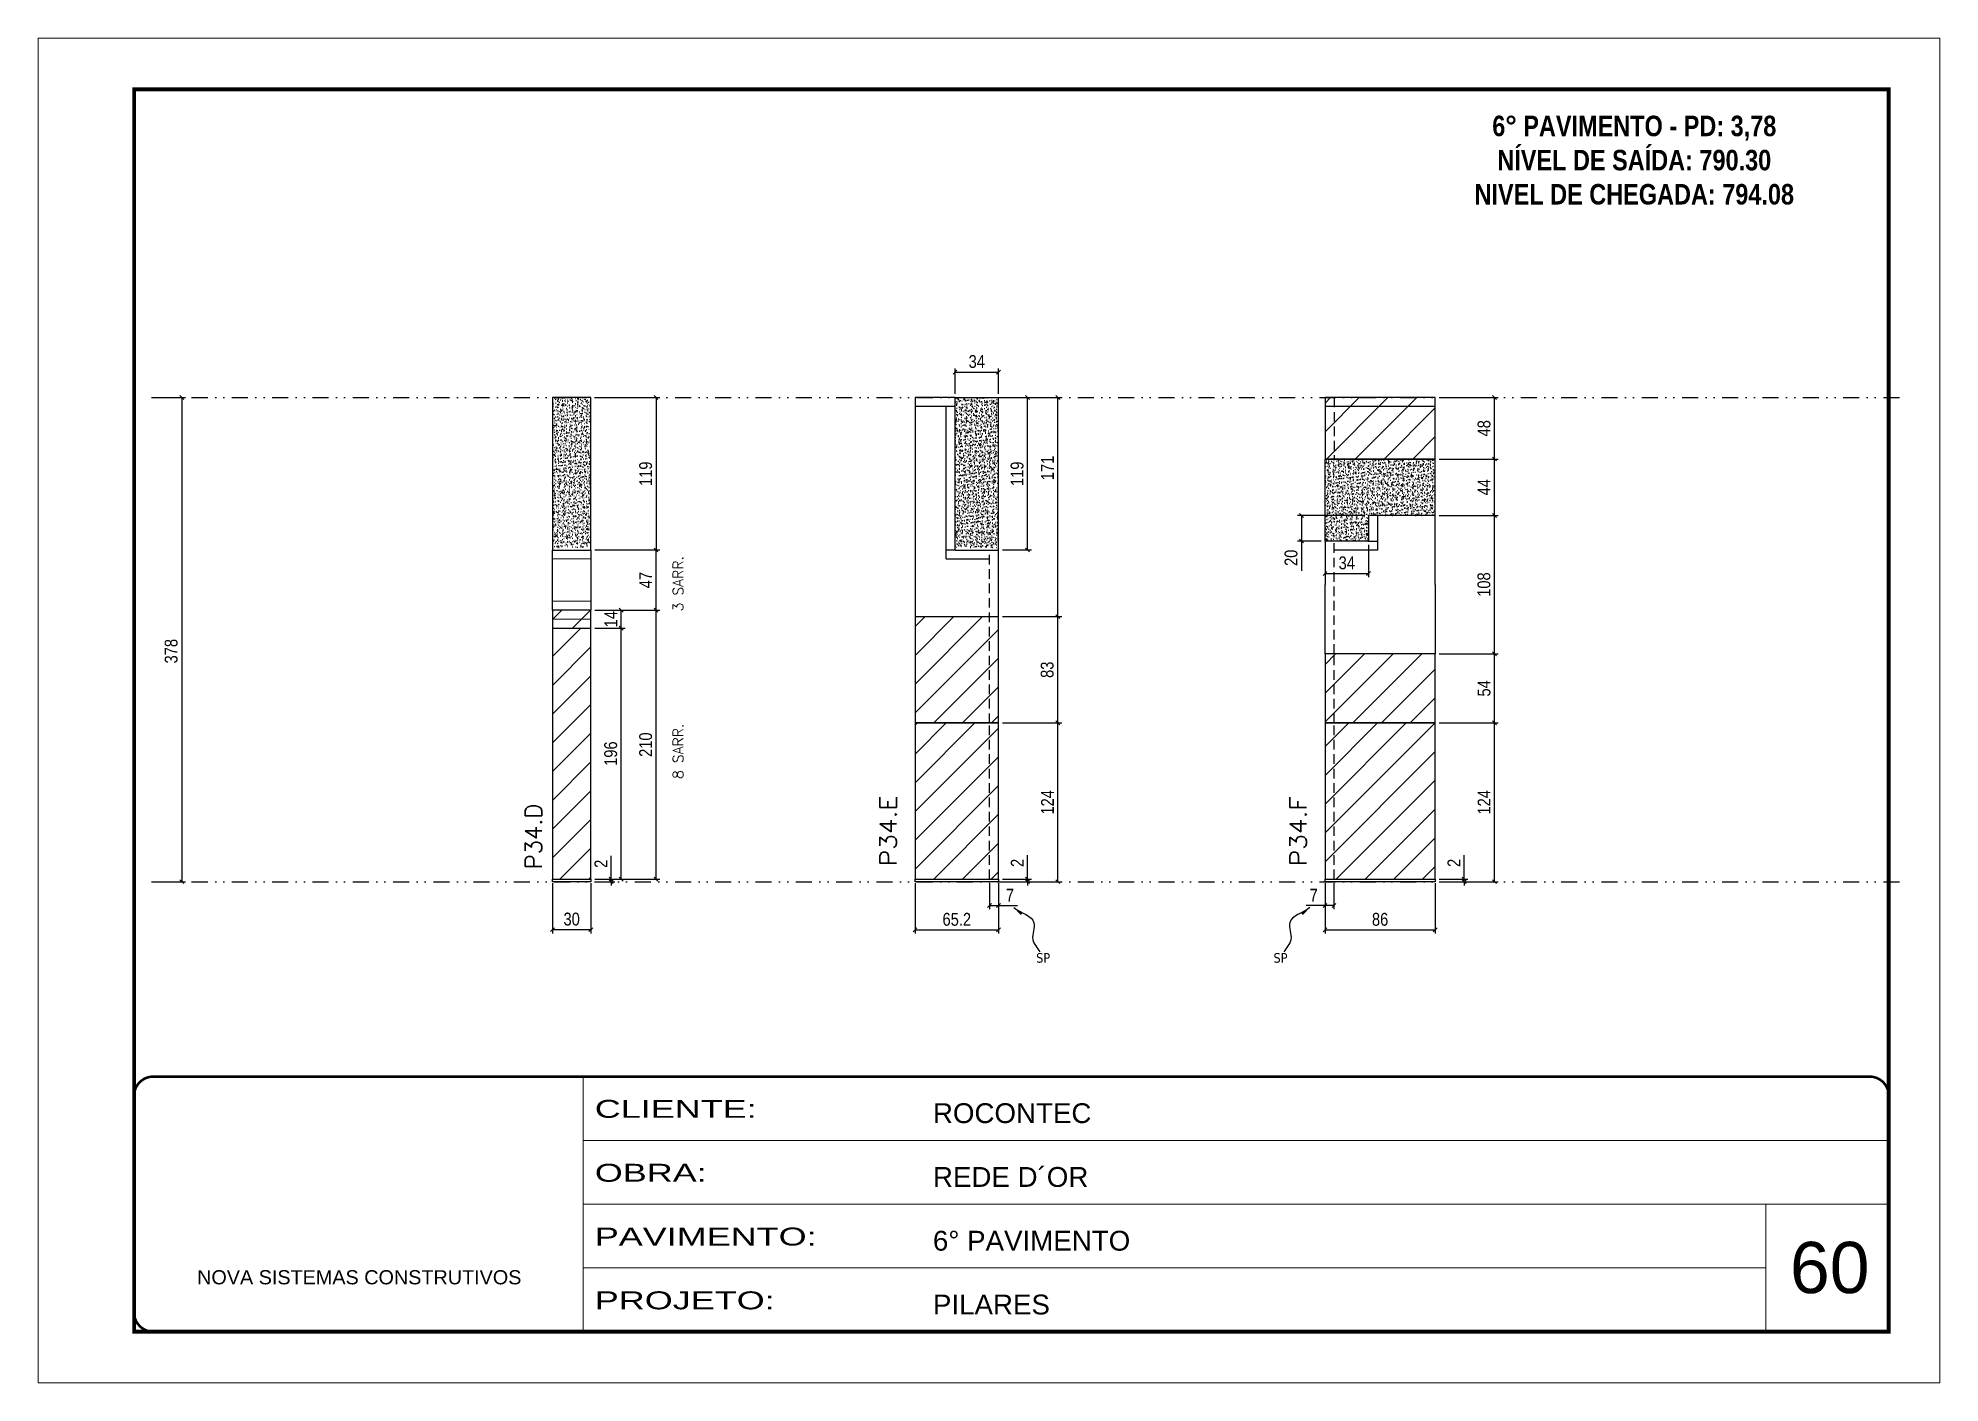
# Model space of a CAD drawing. Extents: x 28748 to 35002, y 14885 to 43501.
# Drawn here: x 33517 to 35002, y 26371 to 27421 of the extents above; entities that cross this region are included whole.
import ezdxf

# ---------------------------------------------------------------- set-up
doc = ezdxf.new("R2010")
doc.units = 0
for name, pattern in [('CONTINUO', [0]), ('DASHED', [0.75, 0.5, -0.25]), ('DIVIDE2', [0.625, 0.25, -0.125, 0, -0.125, 0, -0.125]), ('HIDDEN', [0.375, 0.25, -0.125])]:
    doc.linetypes.add(name, pattern=pattern)
for name, color, linetype, lineweight in [('CARIMBO', 255, 'Continuous', 9), ('Folhas', 255, 'Continuous', 9), ('Hachura', 251, 'Continuous', 9), ('Sarr 2.2x7', 40, 'Continuous', 9), ('SARRAFO DE PRESSAO', 251, 'DASHED', 9), ('Texto Seção', 7, 'Continuous', 15)]:
    doc.layers.add(name, color=color, linetype=linetype, lineweight=lineweight)
for name, color, linetype in [('COTA', 241, 'Continuous'), ('NOMENCLATURA', 7, 'Continuous'), ('Nível', 160, 'Continuous'), ('Painéis', 200, 'Continuous'), ('SARR_2.2x7', 40, 'Continuous'), ('Sarrafo de Pressão', 42, 'HIDDEN'), ('texto', 7, 'Continuous')]:
    doc.layers.add(name, color=color, linetype=linetype)
doc.styles.add('ARIAL', font='arial.ttf')
doc.styles.add('COTA TECNICA', font='techl___.ttf', dxfattribs={"height": 10})
doc.styles.add('COTA TECNICA-50', font='techl___.ttf', dxfattribs={"height": 10})
doc.styles.add('REGUA-120', font='ROMANS.shx', dxfattribs={"height": 15})
doc.styles.add('ROMANC', font='techb___.ttf', dxfattribs={"height": 2.5})
doc.styles.add('ROMANS', font='romans.shx')
doc.styles.get("Standard").update_dxf_attribs({"font": 'arial.ttf'})
doc.styles.add('Tecnologia', font='')
doc.styles.get('Tecnologia').set_extended_font_data('Forgotten Futurist')
doc.dimstyles.new('COTA PAINEL-50', dxfattribs={"dimtxt": 10, "dimasz": 3, "dimexe": 3, "dimexo": 3, "dimgap": 3, "dimtad": 1, "dimdec": 1, "dimzin": 12, "dimdsep": 46, "dimtxsty": 'COTA TECNICA-50', "dimblk1": 'OBLIQUE', "dimblk2": 'OBLIQUE', "dimsah": 1, "dimcen": 0.9, "dimclrd": 4, "dimclre": 4, "dimclrt": 240, "dimadec": 1, "dimazin": 3, "dimtfac": 1, "dimtdec": 1, "dimtmove": 0, "dimatfit": 3, "dimfxl": 1, "dimtolj": 1, "dimtzin": 12, "dimarcsym": 0})
doc.dimstyles.new('PAINEL', dxfattribs={"dimtxt": 10, "dimasz": 3, "dimexe": 3, "dimexo": 3, "dimgap": 3, "dimtad": 1, "dimdec": 1, "dimzin": 12, "dimdsep": 46, "dimtxsty": 'COTA TECNICA', "dimblk1": 'OBLIQUE', "dimblk2": 'OBLIQUE', "dimsah": 1, "dimcen": 0.9, "dimclrd": 4, "dimclre": 4, "dimclrt": 240, "dimadec": 1, "dimazin": 3, "dimtfac": 1, "dimtdec": 1, "dimtmove": 0, "dimatfit": 3, "dimfxl": 1, "dimtolj": 1, "dimtzin": 12, "dimarcsym": 0})
doc.dimstyles.get("Standard").update_dxf_attribs({"dimtxt": 0.18, "dimasz": 0.18, "dimexe": 0.18, "dimexo": 0.0625, "dimgap": 0.09, "dimtad": 0, "dimtih": 1, "dimtoh": 1, "dimdec": 4, "dimzin": 0, "dimdsep": 46, "dimtxsty": 'Standard', "dimcen": 0.09, "dimadec": 0, "dimazin": 0, "dimtfac": 1, "dimtdec": 4, "dimtofl": 0, "dimtmove": 0, "dimatfit": 3, "dimfxl": 1, "dimtolj": 1, "dimtzin": 0, "dimarcsym": 0})
pattern_1 = [(45, (-97089.158, -2076.637), (-11.2253202, 11.2253202), [])]

msp = doc.modelspace()

# ---------------------------------------------------------------- texts
at = {"layer": 'CARIMBO', "style": 'ARIAL'}
msp.add_text('60', height=40, dxfattribs=at).set_placement((34884.7, 26440.84))
at = {"layer": 'NOMENCLATURA', "color": 2, "insert": (34763.17, 27386.75), "char_height": 16, "attachment_point": 2, "style": 'ROMANC'}
msp.add_mtext_dynamic_manual_height_columns('\\P6° PAVIMENTO - PD: 3,78\\PNÍVEL DE SAÍDA: 790.30\\PNIVEL DE CHEGADA: 794.08', width=300.2766, gutter_width=1, heights=[0], dxfattribs=at)
at = {"layer": 'texto', "color": 0, "char_height": 7.5, "attachment_point": 5}
for insert in [(34301.62, 26702.48), (34486.95, 26702.48)]:
    msp.add_mtext('{\\fTahoma|b0|i0|c0|p34;\\C4;SP}', dxfattribs=dict(at, insert=insert))
at = {"layer": 'Texto Seção', "linetype": 'Continuous', "style": 'ROMANS'}
for s, p in [('3 SARR.', (34020.57, 26973.06)), ('8 SARR.', (34020.57, 26842.21))]:
    msp.add_text(s, height=8, rotation=90, dxfattribs=at).set_placement(p)
at = {"layer": 'Texto Seção', "style": 'REGUA-120'}
msp.add_text('P34.D', height=13, rotation=90, dxfattribs=at).set_placement((33910.23, 26771.75))
at = {"layer": 'Texto Seção', "style": 'REGUA-120', "width": 1.1}
for s, p in [('P34.E', (34187.18, 26774.04)), ('P34.F', (34507.27, 26774.04))]:
    msp.add_text(s, height=13, rotation=90, dxfattribs=at).set_placement(p)

# ---------------------------------------------------------------- blocks, each defined once
blk = doc.blocks.new('9999999999')
at = {"color": 30, "linetype": 'CONTINUO'}
for p, q in [((98564.6, 34230.2), (98564.6, 34429.4)), ((98564.6, 34379.6), (99584, 34379.6)), ((98564.6, 34329.8), (99488, 34329.8)), ((99584, 34329.8), (99488, 34329.8)), ((99488, 34329.8), (99488, 34230.2)), ((98564.6, 34280), (99488, 34280))]:
    blk.add_line(p, q, dxfattribs=at)
at = {"color": 30, "linetype": 'CONTINUO', "const_width": 2}
blk.add_lwpolyline([(99584, 34230.2), (99584, 34414.4, 0.414214), (99569, 34429.4), (98229, 34429.4, 0.414214), (98214, 34414.4), (98214, 34245.2, 0.414214), (98229, 34230.2), (99584, 34230.2)], format="xyb", dxfattribs=at)
at = {"layer": 'Folhas'}
blk.add_lwpolyline([(98139, 34190.2), (99624, 34190.2), (99624, 35240.2), (98139, 35240.2)], close=True, dxfattribs=at)
at = {"layer": 'Folhas', "color": 30, "const_width": 3}
blk.add_lwpolyline([(98214, 34230.2), (99584, 34230.2), (99584, 35200.2), (98214, 35200.2)], close=True, dxfattribs=at)
at = {"color": 7, "linetype": 'Continuous', "ltscale": 5, "style": 'ARIAL'}
for s, height, p in [('ROCONTEC', 15.48, (98837.7, 34393.1)), ('REDE D´OR', 15.48, (98837.7, 34343.3)), ('6° PAVIMENTO', 15.483, (98837.7, 34293.5)), ('NOVA SISTEMAS CONSTRUTIVOS', 11.059, (98263.2, 34267.2)), ('PILARES', 15.48, (98837.7, 34243.7))]:
    blk.add_text(s, height=height, dxfattribs=at).set_placement(p)
at = {"layer": 'Folhas', "color": 7, "style": 'Tecnologia', "width": 1.5}
for s, p in [('CLIENTE:', (98573.7, 34397.2)), ('OBRA:', (98573.7, 34347.3)), ('PAVIMENTO:', (98573.7, 34297.5)), ('PROJETO:', (98573.7, 34247.7))]:
    blk.add_text(s, height=14, dxfattribs=at).set_placement(p)
blk = doc.blocks.new('_Oblique')
at = {"color": 0, "linetype": 'ByBlock', "lineweight": -2}
blk.add_line((-0.5, -0.5), (0.5, 0.5), dxfattribs=at)
blk = doc.blocks.new('*D1184')
at = {"layer": 'COTA', "color": 4, "linetype": 'ByBlock', "lineweight": -2, "transparency": 16777216}
for p, q in [((33617.1, 27140), (33632.1, 27140)), ((33629.1, 27140), (33629.1, 26762)), ((33608.3, 26762), (33632.1, 26762))]:
    blk.add_line(p, q, dxfattribs=at)
at = {"layer": 'Defpoints', "color": 0, "linetype": 'ByBlock', "transparency": 16777216}
for p in [(33614.1, 27140), (33605.3, 26762), (33629.1, 26762)]:
    blk.add_point(p, dxfattribs=at)
at = {"layer": 'COTA', "color": 4, "linetype": 'ByBlock', "lineweight": -2, "transparency": 16777216, "xscale": 3, "yscale": 3, "zscale": 3}
for p, rotation in [((33629.1, 27140), 90), ((33629.1, 26762), 270)]:
    blk.add_blockref('_Oblique', p, dxfattribs=dict(at, rotation=rotation))
at = {"layer": 'COTA', "color": 240, "linetype": 'ByBlock', "transparency": 16777216, "insert": (33620.8, 26942), "char_height": 10, "attachment_point": 5, "rotation": 90, "style": 'COTA TECNICA'}
blk.add_mtext('\\A1;378', dxfattribs=at)
blk = doc.blocks.new('*D1185')
at = {"layer": 'COTA', "color": 4, "lineweight": -2, "transparency": 16777216}
for p, q in [((33918.5, 26761), (33918.5, 26721.6)), ((33948.5, 26761), (33948.5, 26721.6)), ((33918.5, 26724.6), (33948.5, 26724.6))]:
    blk.add_line(p, q, dxfattribs=at)
at = {"layer": 'Defpoints', "color": 0, "transparency": 16777216}
for p in [(33918.5, 26764), (33948.5, 26764), (33948.5, 26724.6)]:
    blk.add_point(p, dxfattribs=at)
at = {"layer": 'COTA', "color": 4, "lineweight": -2, "transparency": 16777216, "xscale": 3, "yscale": 3, "zscale": 3, "rotation": 180}
blk.add_blockref('_Oblique', (33918.5, 26724.6), dxfattribs=at)
at = {"layer": 'COTA', "color": 4, "lineweight": -2, "transparency": 16777216, "xscale": 3, "yscale": 3, "zscale": 3}
blk.add_blockref('_Oblique', (33948.5, 26724.6), dxfattribs=at)
at = {"layer": 'COTA', "color": 240, "transparency": 16777216, "insert": (33933.5, 26732.8), "char_height": 10, "attachment_point": 5, "style": 'COTA TECNICA'}
blk.add_mtext('\\A1;30', dxfattribs=at)
blk = doc.blocks.new('*D1186')
at = {"layer": 'COTA', "color": 4, "lineweight": -2, "transparency": 16777216}
for p, q in [((33964.3, 26764), (33964.3, 26782.1)), ((33951.5, 26764), (33967.3, 26764)), ((33951.5, 26762), (33967.3, 26762)), ((33964.3, 26762), (33964.3, 26764)), ((33964.3, 26762), (33964.3, 26759))]:
    blk.add_line(p, q, dxfattribs=at)
at = {"layer": 'Defpoints', "color": 0, "transparency": 16777216}
for p in [(33948.5, 26764), (33948.5, 26762), (33964.3, 26764)]:
    blk.add_point(p, dxfattribs=at)
at = {"layer": 'COTA', "color": 4, "lineweight": -2, "transparency": 16777216, "xscale": 3, "yscale": 3, "zscale": 3}
for p, rotation in [((33964.3, 26764), 270), ((33964.3, 26762), 90)]:
    blk.add_blockref('_Oblique', p, dxfattribs=dict(at, rotation=rotation))
at = {"layer": 'COTA', "color": 240, "transparency": 16777216, "insert": (33956.3, 26776), "char_height": 10, "attachment_point": 5, "rotation": 90, "style": 'COTA TECNICA-50'}
blk.add_mtext('\\A1;2', dxfattribs=at)
blk = doc.blocks.new('*D1979')
at = {"layer": 'COTA', "color": 4, "linetype": 'ByBlock', "lineweight": -2, "transparency": 16777216}
for p, q in [((33951.5, 27140), (34002.4, 27140)), ((33999.4, 27140), (33999.4, 27021)), ((33951.5, 27021), (34002.4, 27021))]:
    blk.add_line(p, q, dxfattribs=at)
at = {"layer": 'Defpoints', "color": 0, "linetype": 'ByBlock', "transparency": 16777216}
for p in [(33948.5, 27140), (33948.5, 27021), (33999.4, 27021)]:
    blk.add_point(p, dxfattribs=at)
at = {"layer": 'COTA', "color": 4, "linetype": 'ByBlock', "lineweight": -2, "transparency": 16777216, "xscale": 3, "yscale": 3, "zscale": 3}
for p, rotation in [((33999.4, 27140), 90), ((33999.4, 27021), 270)]:
    blk.add_blockref('_Oblique', p, dxfattribs=dict(at, rotation=rotation))
at = {"layer": 'COTA', "color": 240, "linetype": 'ByBlock', "transparency": 16777216, "insert": (33991.3, 27080.5), "char_height": 10, "attachment_point": 5, "rotation": 90, "style": 'COTA TECNICA'}
blk.add_mtext('\\A1;119', dxfattribs=at)
blk = doc.blocks.new('*D1980')
at = {"layer": 'COTA', "color": 4, "linetype": 'ByBlock', "lineweight": -2, "transparency": 16777216}
for p, q in [((33951.5, 26974), (34002.4, 26974)), ((33999.4, 26764), (33999.4, 26974)), ((33951.5, 26764), (34002.4, 26764))]:
    blk.add_line(p, q, dxfattribs=at)
at = {"layer": 'Defpoints', "color": 0, "linetype": 'ByBlock', "transparency": 16777216}
for p in [(33948.5, 26974), (33999.4, 26974), (33948.5, 26764)]:
    blk.add_point(p, dxfattribs=at)
at = {"layer": 'COTA', "color": 4, "linetype": 'ByBlock', "lineweight": -2, "transparency": 16777216, "xscale": 3, "yscale": 3, "zscale": 3}
for p, rotation in [((33999.4, 26974), 90), ((33999.4, 26764), 270)]:
    blk.add_blockref('_Oblique', p, dxfattribs=dict(at, rotation=rotation))
at = {"layer": 'COTA', "color": 240, "linetype": 'ByBlock', "transparency": 16777216, "insert": (33991.3, 26869), "char_height": 10, "attachment_point": 5, "rotation": 90, "style": 'COTA TECNICA'}
blk.add_mtext('\\A1;210', dxfattribs=at)
blk = doc.blocks.new('*D1187')
at = {"layer": 'COTA', "color": 4, "linetype": 'ByBlock', "lineweight": -2, "transparency": 16777216}
for p, q in [((33951.5, 26960), (33975.2, 26960)), ((33972.2, 26764), (33972.2, 26960)), ((33951.5, 26764), (33975.2, 26764))]:
    blk.add_line(p, q, dxfattribs=at)
at = {"layer": 'Defpoints', "color": 0, "linetype": 'ByBlock', "transparency": 16777216}
for p in [(33948.5, 26960), (33972.2, 26960), (33948.5, 26764)]:
    blk.add_point(p, dxfattribs=at)
at = {"layer": 'COTA', "color": 4, "linetype": 'ByBlock', "lineweight": -2, "transparency": 16777216, "xscale": 3, "yscale": 3, "zscale": 3}
for p, rotation in [((33972.2, 26960), 90), ((33972.2, 26764), 270)]:
    blk.add_blockref('_Oblique', p, dxfattribs=dict(at, rotation=rotation))
at = {"layer": 'COTA', "color": 240, "linetype": 'ByBlock', "transparency": 16777216, "insert": (33964, 26862), "char_height": 10, "attachment_point": 5, "rotation": 90, "style": 'COTA TECNICA'}
blk.add_mtext('\\A1;196', dxfattribs=at)
blk = doc.blocks.new('*D1188')
at = {"layer": 'COTA', "color": 4, "linetype": 'ByBlock', "lineweight": -2, "transparency": 16777216}
for p, q in [((33951.5, 26974), (33975.2, 26974)), ((33972.2, 26960), (33972.2, 26974)), ((33951.5, 26960), (33975.2, 26960))]:
    blk.add_line(p, q, dxfattribs=at)
at = {"layer": 'Defpoints', "color": 0, "linetype": 'ByBlock', "transparency": 16777216}
for p in [(33948.5, 26974), (33972.2, 26974), (33948.5, 26960)]:
    blk.add_point(p, dxfattribs=at)
at = {"layer": 'COTA', "color": 4, "linetype": 'ByBlock', "lineweight": -2, "transparency": 16777216, "xscale": 3, "yscale": 3, "zscale": 3}
for p, rotation in [((33972.2, 26974), 90), ((33972.2, 26960), 270)]:
    blk.add_blockref('_Oblique', p, dxfattribs=dict(at, rotation=rotation))
at = {"layer": 'COTA', "color": 240, "linetype": 'ByBlock', "transparency": 16777216, "insert": (33964.1, 26967), "char_height": 10, "attachment_point": 5, "rotation": 90, "style": 'COTA TECNICA'}
blk.add_mtext('\\A1;14', dxfattribs=at)
blk = doc.blocks.new('*D1189')
at = {"layer": 'COTA', "color": 4, "lineweight": -2, "transparency": 16777216}
for p, q in [((34201.6, 26761), (34201.6, 26721.5)), ((34266.8, 26761), (34266.8, 26721.5)), ((34201.6, 26724.5), (34266.8, 26724.5))]:
    blk.add_line(p, q, dxfattribs=at)
at = {"layer": 'Defpoints', "color": 0, "transparency": 16777216}
for p in [(34201.6, 26764), (34266.8, 26764), (34266.8, 26724.5)]:
    blk.add_point(p, dxfattribs=at)
at = {"layer": 'COTA', "color": 4, "lineweight": -2, "transparency": 16777216, "xscale": 3, "yscale": 3, "zscale": 3, "rotation": 180}
blk.add_blockref('_Oblique', (34201.6, 26724.5), dxfattribs=at)
at = {"layer": 'COTA', "color": 4, "lineweight": -2, "transparency": 16777216, "xscale": 3, "yscale": 3, "zscale": 3}
blk.add_blockref('_Oblique', (34266.8, 26724.5), dxfattribs=at)
at = {"layer": 'COTA', "color": 240, "transparency": 16777216, "insert": (34234.2, 26732.6), "char_height": 10, "attachment_point": 5, "style": 'COTA TECNICA'}
blk.add_mtext('\\A1;65.2', dxfattribs=at)
blk = doc.blocks.new('*D1190')
at = {"layer": 'COTA', "color": 4, "lineweight": -2, "transparency": 16777216}
for p, q in [((34269.8, 27140), (34316.1, 27140)), ((34313.1, 26969), (34313.1, 27140)), ((34269.8, 26969), (34316.1, 26969))]:
    blk.add_line(p, q, dxfattribs=at)
at = {"layer": 'Defpoints', "color": 0, "transparency": 16777216}
for p in [(34266.8, 27140), (34313.1, 27140), (34266.8, 26969)]:
    blk.add_point(p, dxfattribs=at)
at = {"layer": 'COTA', "color": 4, "lineweight": -2, "transparency": 16777216, "xscale": 3, "yscale": 3, "zscale": 3}
for p, rotation in [((34313.1, 27140), 90), ((34313.1, 26969), 270)]:
    blk.add_blockref('_Oblique', p, dxfattribs=dict(at, rotation=rotation))
at = {"layer": 'COTA', "color": 240, "transparency": 16777216, "insert": (34305, 27085), "char_height": 10, "attachment_point": 5, "rotation": 90, "style": 'COTA TECNICA'}
blk.add_mtext('\\A1;171', dxfattribs=at)
blk = doc.blocks.new('*D1191')
at = {"layer": 'COTA', "color": 4, "lineweight": -2, "transparency": 16777216}
for p, q in [((34259.8, 26761), (34259.8, 26740.5)), ((34266.8, 26759), (34266.8, 26740.5)), ((34259.8, 26743.5), (34266.8, 26743.5)), ((34266.8, 26743.5), (34281.6, 26743.5))]:
    blk.add_line(p, q, dxfattribs=at)
at = {"layer": 'Defpoints', "color": 0, "transparency": 16777216}
for p in [(34259.8, 26764), (34266.8, 26762), (34266.8, 26743.5)]:
    blk.add_point(p, dxfattribs=at)
at = {"layer": 'COTA', "color": 4, "lineweight": -2, "transparency": 16777216, "xscale": 3, "yscale": 3, "zscale": 3, "rotation": 180}
blk.add_blockref('_Oblique', (34259.8, 26743.5), dxfattribs=at)
at = {"layer": 'COTA', "color": 4, "lineweight": -2, "transparency": 16777216, "xscale": 3, "yscale": 3, "zscale": 3}
blk.add_blockref('_Oblique', (34266.8, 26743.5), dxfattribs=at)
at = {"layer": 'COTA', "color": 240, "transparency": 16777216, "insert": (34275.7, 26751.5), "char_height": 10, "attachment_point": 5, "style": 'COTA TECNICA-50'}
blk.add_mtext('\\A1;7', dxfattribs=at)
blk = doc.blocks.new('*D1192')
at = {"layer": 'COTA', "color": 4, "lineweight": -2, "transparency": 16777216}
for p, q in [((34269.8, 26886), (34316.1, 26886)), ((34313.1, 26762), (34313.1, 26886)), ((34269.8, 26762), (34316.1, 26762))]:
    blk.add_line(p, q, dxfattribs=at)
at = {"layer": 'Defpoints', "color": 0, "transparency": 16777216}
for p in [(34266.8, 26886), (34313.1, 26886), (34266.8, 26762)]:
    blk.add_point(p, dxfattribs=at)
at = {"layer": 'COTA', "color": 4, "lineweight": -2, "transparency": 16777216, "xscale": 3, "yscale": 3, "zscale": 3}
for p, rotation in [((34313.1, 26886), 90), ((34313.1, 26762), 270)]:
    blk.add_blockref('_Oblique', p, dxfattribs=dict(at, rotation=rotation))
at = {"layer": 'COTA', "color": 240, "transparency": 16777216, "insert": (34305, 26824), "char_height": 10, "attachment_point": 5, "rotation": 90, "style": 'COTA TECNICA-50'}
blk.add_mtext('\\A1;124', dxfattribs=at)
blk = doc.blocks.new('*D1193')
at = {"layer": 'COTA', "color": 4, "lineweight": -2, "transparency": 16777216}
for p, q in [((34289.4, 26764), (34289.4, 26782.8)), ((34269.8, 26764), (34292.4, 26764)), ((34269.8, 26762), (34292.4, 26762)), ((34289.4, 26762), (34289.4, 26764)), ((34289.4, 26762), (34289.4, 26759))]:
    blk.add_line(p, q, dxfattribs=at)
at = {"layer": 'Defpoints', "color": 0, "transparency": 16777216}
for p in [(34266.8, 26764), (34266.8, 26762), (34289.4, 26762)]:
    blk.add_point(p, dxfattribs=at)
at = {"layer": 'COTA', "color": 4, "lineweight": -2, "transparency": 16777216, "xscale": 3, "yscale": 3, "zscale": 3}
for p, rotation in [((34289.4, 26764), 270), ((34289.4, 26762), 90)]:
    blk.add_blockref('_Oblique', p, dxfattribs=dict(at, rotation=rotation))
at = {"layer": 'COTA', "color": 240, "transparency": 16777216, "insert": (34281.4, 26776.7), "char_height": 10, "attachment_point": 5, "rotation": 90, "style": 'COTA TECNICA-50'}
blk.add_mtext('\\A1;2', dxfattribs=at)
blk = doc.blocks.new('*D1194')
at = {"layer": 'COTA', "color": 4, "linetype": 'ByBlock', "lineweight": -2, "transparency": 16777216}
for p, q in [((34269.8, 26969), (34316.1, 26969)), ((34313.1, 26886), (34313.1, 26969)), ((34269.8, 26886), (34316.1, 26886))]:
    blk.add_line(p, q, dxfattribs=at)
at = {"layer": 'Defpoints', "color": 0, "linetype": 'ByBlock', "transparency": 16777216}
for p in [(34266.8, 26969), (34313.1, 26969), (34266.8, 26886)]:
    blk.add_point(p, dxfattribs=at)
at = {"layer": 'COTA', "color": 4, "linetype": 'ByBlock', "lineweight": -2, "transparency": 16777216, "xscale": 3, "yscale": 3, "zscale": 3}
for p, rotation in [((34313.1, 26969), 90), ((34313.1, 26886), 270)]:
    blk.add_blockref('_Oblique', p, dxfattribs=dict(at, rotation=rotation))
at = {"layer": 'COTA', "color": 240, "linetype": 'ByBlock', "transparency": 16777216, "insert": (34304.8, 26927.5), "char_height": 10, "attachment_point": 5, "rotation": 90, "style": 'COTA TECNICA'}
blk.add_mtext('\\A1;83', dxfattribs=at)
blk = doc.blocks.new('*D1195')
at = {"layer": 'COTA', "color": 4, "lineweight": -2, "transparency": 16777216}
for p, q in [((34521.7, 26761), (34521.7, 26721.5)), ((34607.7, 26761), (34607.7, 26721.5)), ((34521.7, 26724.5), (34607.7, 26724.5))]:
    blk.add_line(p, q, dxfattribs=at)
at = {"layer": 'Defpoints', "color": 0, "transparency": 16777216}
for p in [(34521.7, 26764), (34607.7, 26764), (34607.7, 26724.5)]:
    blk.add_point(p, dxfattribs=at)
at = {"layer": 'COTA', "color": 4, "lineweight": -2, "transparency": 16777216, "xscale": 3, "yscale": 3, "zscale": 3, "rotation": 180}
blk.add_blockref('_Oblique', (34521.7, 26724.5), dxfattribs=at)
at = {"layer": 'COTA', "color": 4, "lineweight": -2, "transparency": 16777216, "xscale": 3, "yscale": 3, "zscale": 3}
blk.add_blockref('_Oblique', (34607.7, 26724.5), dxfattribs=at)
at = {"layer": 'COTA', "color": 240, "transparency": 16777216, "insert": (34564.7, 26732.6), "char_height": 10, "attachment_point": 5, "style": 'COTA TECNICA'}
blk.add_mtext('\\A1;86', dxfattribs=at)
blk = doc.blocks.new('*D1196')
at = {"layer": 'COTA', "color": 4, "lineweight": -2, "transparency": 16777216}
for p, q in [((34528.7, 26761), (34528.7, 26740.5)), ((34521.7, 26759), (34521.7, 26740.5)), ((34521.7, 26743.5), (34507, 26743.5)), ((34528.7, 26743.5), (34521.7, 26743.5))]:
    blk.add_line(p, q, dxfattribs=at)
at = {"layer": 'Defpoints', "color": 0, "transparency": 16777216}
for p in [(34521.7, 26762), (34528.7, 26764), (34521.7, 26743.5)]:
    blk.add_point(p, dxfattribs=at)
at = {"layer": 'COTA', "color": 4, "lineweight": -2, "transparency": 16777216, "xscale": 3, "yscale": 3, "zscale": 3, "rotation": 180}
blk.add_blockref('_Oblique', (34521.7, 26743.5), dxfattribs=at)
at = {"layer": 'COTA', "color": 4, "lineweight": -2, "transparency": 16777216, "xscale": 3, "yscale": 3, "zscale": 3}
blk.add_blockref('_Oblique', (34528.7, 26743.5), dxfattribs=at)
at = {"layer": 'COTA', "color": 240, "transparency": 16777216, "insert": (34512.9, 26751.5), "char_height": 10, "attachment_point": 5, "style": 'COTA TECNICA-50'}
blk.add_mtext('\\A1;7', dxfattribs=at)
blk = doc.blocks.new('*D1197')
at = {"layer": 'COTA', "color": 4, "lineweight": -2, "transparency": 16777216}
for p, q in [((34610.7, 26886), (34657, 26886)), ((34654, 26762), (34654, 26886)), ((34610.7, 26762), (34657, 26762))]:
    blk.add_line(p, q, dxfattribs=at)
at = {"layer": 'Defpoints', "color": 0, "transparency": 16777216}
for p in [(34607.7, 26886), (34654, 26886), (34607.7, 26762)]:
    blk.add_point(p, dxfattribs=at)
at = {"layer": 'COTA', "color": 4, "lineweight": -2, "transparency": 16777216, "xscale": 3, "yscale": 3, "zscale": 3}
for p, rotation in [((34654, 26886), 90), ((34654, 26762), 270)]:
    blk.add_blockref('_Oblique', p, dxfattribs=dict(at, rotation=rotation))
at = {"layer": 'COTA', "color": 240, "transparency": 16777216, "insert": (34645.9, 26824), "char_height": 10, "attachment_point": 5, "rotation": 90, "style": 'COTA TECNICA-50'}
blk.add_mtext('\\A1;124', dxfattribs=at)
blk = doc.blocks.new('*D1198')
at = {"layer": 'COTA', "color": 4, "lineweight": -2, "transparency": 16777216}
for p, q in [((34630.3, 26764), (34630.3, 26782.8)), ((34610.7, 26764), (34633.3, 26764)), ((34610.7, 26762), (34633.3, 26762)), ((34630.3, 26762), (34630.3, 26764)), ((34630.3, 26762), (34630.3, 26759))]:
    blk.add_line(p, q, dxfattribs=at)
at = {"layer": 'Defpoints', "color": 0, "transparency": 16777216}
for p in [(34607.7, 26764), (34607.7, 26762), (34630.3, 26762)]:
    blk.add_point(p, dxfattribs=at)
at = {"layer": 'COTA', "color": 4, "lineweight": -2, "transparency": 16777216, "xscale": 3, "yscale": 3, "zscale": 3}
for p, rotation in [((34630.3, 26764), 270), ((34630.3, 26762), 90)]:
    blk.add_blockref('_Oblique', p, dxfattribs=dict(at, rotation=rotation))
at = {"layer": 'COTA', "color": 240, "transparency": 16777216, "insert": (34622.3, 26776.7), "char_height": 10, "attachment_point": 5, "rotation": 90, "style": 'COTA TECNICA-50'}
blk.add_mtext('\\A1;2', dxfattribs=at)
blk = doc.blocks.new('*D1199')
at = {"layer": 'COTA', "color": 4, "linetype": 'ByBlock', "lineweight": -2, "transparency": 16777216}
for p, q in [((34269.8, 27140), (34292.4, 27140)), ((34289.4, 27021), (34289.4, 27140)), ((34269.8, 27021), (34292.4, 27021))]:
    blk.add_line(p, q, dxfattribs=at)
at = {"layer": 'Defpoints', "color": 0, "linetype": 'ByBlock', "transparency": 16777216}
for p in [(34266.8, 27140), (34289.4, 27140), (34266.8, 27021)]:
    blk.add_point(p, dxfattribs=at)
at = {"layer": 'COTA', "color": 4, "linetype": 'ByBlock', "lineweight": -2, "transparency": 16777216, "xscale": 3, "yscale": 3, "zscale": 3}
for p, rotation in [((34289.4, 27140), 90), ((34289.4, 27021), 270)]:
    blk.add_blockref('_Oblique', p, dxfattribs=dict(at, rotation=rotation))
at = {"layer": 'COTA', "color": 240, "linetype": 'ByBlock', "transparency": 16777216, "insert": (34281.3, 27080.5), "char_height": 10, "attachment_point": 5, "rotation": 90, "style": 'COTA TECNICA'}
blk.add_mtext('\\A1;119', dxfattribs=at)
blk = doc.blocks.new('*D1200')
at = {"layer": 'COTA', "color": 4, "linetype": 'ByBlock', "lineweight": -2, "transparency": 16777216}
for p, q in [((34610.7, 26940), (34657, 26940)), ((34654, 26886), (34654, 26940)), ((34610.7, 26886), (34657, 26886))]:
    blk.add_line(p, q, dxfattribs=at)
at = {"layer": 'Defpoints', "color": 0, "linetype": 'ByBlock', "transparency": 16777216}
for p in [(34607.7, 26940), (34654, 26940), (34607.7, 26886)]:
    blk.add_point(p, dxfattribs=at)
at = {"layer": 'COTA', "color": 4, "linetype": 'ByBlock', "lineweight": -2, "transparency": 16777216, "xscale": 3, "yscale": 3, "zscale": 3}
for p, rotation in [((34654, 26940), 90), ((34654, 26886), 270)]:
    blk.add_blockref('_Oblique', p, dxfattribs=dict(at, rotation=rotation))
at = {"layer": 'COTA', "color": 240, "linetype": 'ByBlock', "transparency": 16777216, "insert": (34645.9, 26913), "char_height": 10, "attachment_point": 5, "rotation": 90, "style": 'COTA TECNICA'}
blk.add_mtext('\\A1;54', dxfattribs=at)
blk = doc.blocks.new('*D1201')
at = {"layer": 'COTA', "color": 4, "linetype": 'ByBlock', "lineweight": -2, "transparency": 16777216}
for p, q in [((34610.7, 27048), (34657, 27048)), ((34654, 26940), (34654, 27048)), ((34610.7, 26940), (34657, 26940))]:
    blk.add_line(p, q, dxfattribs=at)
at = {"layer": 'Defpoints', "color": 0, "linetype": 'ByBlock', "transparency": 16777216}
for p in [(34607.7, 27048), (34654, 27048), (34607.7, 26940)]:
    blk.add_point(p, dxfattribs=at)
at = {"layer": 'COTA', "color": 4, "linetype": 'ByBlock', "lineweight": -2, "transparency": 16777216, "xscale": 3, "yscale": 3, "zscale": 3}
for p, rotation in [((34654, 27048), 90), ((34654, 26940), 270)]:
    blk.add_blockref('_Oblique', p, dxfattribs=dict(at, rotation=rotation))
at = {"layer": 'COTA', "color": 240, "linetype": 'ByBlock', "transparency": 16777216, "insert": (34645.8, 26994), "char_height": 10, "attachment_point": 5, "rotation": 90, "style": 'COTA TECNICA'}
blk.add_mtext('\\A1;108', dxfattribs=at)
blk = doc.blocks.new('*D1981')
at = {"layer": 'COTA', "color": 4, "lineweight": -2, "transparency": 16777216}
for p, q in [((34552.7, 27048), (34500.3, 27048)), ((34503.3, 27048), (34503.3, 27028)), ((34518.7, 27028), (34500.3, 27028)), ((34503.3, 27028), (34503.3, 27004.8))]:
    blk.add_line(p, q, dxfattribs=at)
at = {"layer": 'Defpoints', "color": 0, "transparency": 16777216}
for p in [(34555.7, 27048), (34503.3, 27028), (34521.7, 27028)]:
    blk.add_point(p, dxfattribs=at)
at = {"layer": 'COTA', "color": 4, "lineweight": -2, "transparency": 16777216, "xscale": 3, "yscale": 3, "zscale": 3}
for p, rotation in [((34503.3, 27048), 90), ((34503.3, 27028), 270)]:
    blk.add_blockref('_Oblique', p, dxfattribs=dict(at, rotation=rotation))
at = {"layer": 'COTA', "color": 240, "transparency": 16777216, "insert": (34495.2, 27014.9), "char_height": 10, "attachment_point": 5, "rotation": 90, "style": 'COTA TECNICA'}
blk.add_mtext('\\A1;20', dxfattribs=at)
blk = doc.blocks.new('*D2067')
at = {"layer": 'COTA', "color": 4, "lineweight": -2, "transparency": 16777216}
for p, q in [((34610.7, 27092), (34657, 27092)), ((34654, 27048), (34654, 27092)), ((34610.7, 27048), (34657, 27048))]:
    blk.add_line(p, q, dxfattribs=at)
at = {"layer": 'Defpoints', "color": 0, "transparency": 16777216}
for p in [(34607.7, 27092), (34654, 27092), (34607.7, 27048)]:
    blk.add_point(p, dxfattribs=at)
at = {"layer": 'COTA', "color": 4, "lineweight": -2, "transparency": 16777216, "xscale": 3, "yscale": 3, "zscale": 3}
for p, rotation in [((34654, 27092), 90), ((34654, 27048), 270)]:
    blk.add_blockref('_Oblique', p, dxfattribs=dict(at, rotation=rotation))
at = {"layer": 'COTA', "color": 240, "transparency": 16777216, "insert": (34645.9, 27070), "char_height": 10, "attachment_point": 5, "rotation": 90, "style": 'COTA TECNICA-50'}
blk.add_mtext('\\A1;44', dxfattribs=at)
blk = doc.blocks.new('*D2130')
at = {"layer": 'COTA', "color": 4, "lineweight": -2, "transparency": 16777216}
for p, q in [((34232.8, 27143), (34232.8, 27162.8)), ((34266.8, 27143), (34266.8, 27162.8)), ((34232.8, 27159.8), (34266.8, 27159.8))]:
    blk.add_line(p, q, dxfattribs=at)
at = {"layer": 'Defpoints', "color": 0, "transparency": 16777216}
for p in [(34266.8, 27159.8), (34232.8, 27140), (34266.8, 27140)]:
    blk.add_point(p, dxfattribs=at)
at = {"layer": 'COTA', "color": 4, "lineweight": -2, "transparency": 16777216, "xscale": 3, "yscale": 3, "zscale": 3, "rotation": 180}
blk.add_blockref('_Oblique', (34232.8, 27159.8), dxfattribs=at)
at = {"layer": 'COTA', "color": 4, "lineweight": -2, "transparency": 16777216, "xscale": 3, "yscale": 3, "zscale": 3}
blk.add_blockref('_Oblique', (34266.8, 27159.8), dxfattribs=at)
at = {"layer": 'COTA', "color": 240, "transparency": 16777216, "insert": (34249.8, 27168.1), "char_height": 10, "attachment_point": 5, "style": 'COTA TECNICA-50'}
blk.add_mtext('\\A1;34', dxfattribs=at)
blk = doc.blocks.new('*D1432')
at = {"layer": 'COTA', "color": 4, "lineweight": -2, "transparency": 16777216}
for p, q in [((34610.7, 27140), (34657, 27140)), ((34654, 27092), (34654, 27140)), ((34610.7, 27092), (34657, 27092))]:
    blk.add_line(p, q, dxfattribs=at)
at = {"layer": 'Defpoints', "color": 0, "transparency": 16777216}
for p in [(34607.7, 27140), (34654, 27140), (34607.7, 27092)]:
    blk.add_point(p, dxfattribs=at)
at = {"layer": 'COTA', "color": 4, "lineweight": -2, "transparency": 16777216, "xscale": 3, "yscale": 3, "zscale": 3}
for p, rotation in [((34654, 27140), 90), ((34654, 27092), 270)]:
    blk.add_blockref('_Oblique', p, dxfattribs=dict(at, rotation=rotation))
at = {"layer": 'COTA', "color": 240, "transparency": 16777216, "insert": (34645.9, 27116), "char_height": 10, "attachment_point": 5, "rotation": 90, "style": 'COTA TECNICA-50'}
blk.add_mtext('\\A1;48', dxfattribs=at)
blk = doc.blocks.new('*D2482')
at = {"layer": 'COTA', "color": 4, "lineweight": -2, "transparency": 16777216}
for p, q in [((33951.5, 27021), (34002.4, 27021)), ((33999.4, 26974), (33999.4, 27021)), ((33951.5, 26974), (34002.4, 26974))]:
    blk.add_line(p, q, dxfattribs=at)
at = {"layer": 'Defpoints', "color": 0, "transparency": 16777216}
for p in [(33948.5, 27021), (33999.4, 27021), (33948.5, 26974)]:
    blk.add_point(p, dxfattribs=at)
at = {"layer": 'COTA', "color": 4, "lineweight": -2, "transparency": 16777216, "xscale": 3, "yscale": 3, "zscale": 3}
for p, rotation in [((33999.4, 27021), 90), ((33999.4, 26974), 270)]:
    blk.add_blockref('_Oblique', p, dxfattribs=dict(at, rotation=rotation))
at = {"layer": 'COTA', "color": 240, "transparency": 16777216, "insert": (33991.3, 26997.5), "char_height": 10, "attachment_point": 5, "rotation": 90, "style": 'COTA TECNICA'}
blk.add_mtext('\\A1;47', dxfattribs=at)
blk = doc.blocks.new('*D2484')
at = {"layer": 'COTA', "color": 4, "lineweight": -2, "transparency": 16777216}
for p, q in [((34521.7, 27025), (34521.7, 26999.7)), ((34555.7, 27025), (34555.7, 26999.7)), ((34521.7, 27002.7), (34555.7, 27002.7))]:
    blk.add_line(p, q, dxfattribs=at)
at = {"layer": 'Defpoints', "color": 0, "transparency": 16777216}
for p in [(34521.7, 27028), (34555.7, 27028), (34555.7, 27002.7)]:
    blk.add_point(p, dxfattribs=at)
at = {"layer": 'COTA', "color": 4, "lineweight": -2, "transparency": 16777216, "xscale": 3, "yscale": 3, "zscale": 3, "rotation": 180}
blk.add_blockref('_Oblique', (34521.7, 27002.7), dxfattribs=at)
at = {"layer": 'COTA', "color": 4, "lineweight": -2, "transparency": 16777216, "xscale": 3, "yscale": 3, "zscale": 3}
blk.add_blockref('_Oblique', (34555.7, 27002.7), dxfattribs=at)
at = {"layer": 'COTA', "color": 240, "transparency": 16777216, "insert": (34538.7, 27010.9), "char_height": 10, "attachment_point": 5, "style": 'COTA TECNICA'}
blk.add_mtext('\\A1;34', dxfattribs=at)

# ---------------------------------------------------------------- dimensions: what is measured, and where the dimension line sits
at = {"layer": 'COTA'}
for base, p1, p2, dimstyle, picture, middle in [((34266.85, 27159.83), (34232.85, 27139.98), (34266.85, 27139.98), 'COTA PAINEL-50', '*D2130', (34249.85, 27168.05)), ((34555.73, 27002.69), (34521.73, 27027.98), (34555.73, 27027.98), 'PAINEL', '*D2484', (34538.73, 27010.91)), ((34266.85, 26743.47), (34259.85, 26763.98), (34266.85, 26761.98), 'COTA PAINEL-50', '*D1191', (34275.71, 26751.54))]:
    dim = msp.add_linear_dim(base=base, p1=p1, p2=p2, dimstyle=dimstyle, dxfattribs=at)
    dim.commit()
    dim.dimension.update_dxf_attribs({"geometry": picture, "text_midpoint": middle})
at = {"layer": 'COTA', "linetype": 'ByBlock'}
dim = msp.add_linear_dim(base=(33629.06, 26761.98), p1=(33614.06, 27139.98), p2=(33605.34, 26761.98), angle=90, dimstyle='PAINEL', dxfattribs=at)
dim.commit()
dim.dimension.update_dxf_attribs({"geometry": '*D1184', "text_midpoint": (33629.06, 26941.98), "dimtype": 160})
for base, p1, p2, picture, middle in [((33999.38, 27020.98), (33948.48, 27139.98), (33948.48, 27020.98), '*D1979', (33991.29, 27080.48)), ((34289.37, 27139.98), (34266.85, 27020.98), (34266.85, 27139.98), '*D1199', (34281.28, 27080.48)), ((34653.97, 27047.98), (34607.73, 26939.98), (34607.73, 27047.98), '*D1201', (34645.85, 26993.98)), ((33999.38, 26973.98), (33948.48, 26763.98), (33948.48, 26973.98), '*D1980', (33991.27, 26868.98)), ((34313.08, 26968.98), (34266.85, 26885.98), (34266.85, 26968.98), '*D1194', (34304.84, 26927.48)), ((33972.16, 26959.98), (33948.48, 26763.98), (33948.48, 26959.98), '*D1187', (33964.03, 26861.98)), ((34653.97, 26939.98), (34607.73, 26885.98), (34607.73, 26939.98), '*D1200', (34645.86, 26912.98))]:
    dim = msp.add_linear_dim(base=base, p1=p1, p2=p2, angle=90, dimstyle='PAINEL', dxfattribs=at)
    dim.commit()
    dim.dimension.update_dxf_attribs({"geometry": picture, "text_midpoint": middle})
at = {"layer": 'COTA'}
dim = msp.add_linear_dim(base=(34313.08, 27139.98), p1=(34266.85, 26968.98), p2=(34266.85, 27139.98), angle=90, dimstyle='PAINEL', override={"dimarcsym": 2}, dxfattribs=at)
dim.commit()
dim.dimension.update_dxf_attribs({"geometry": '*D1190', "text_midpoint": (34313.08, 27084.98), "dimtype": 160})
for base, p1, p2, angle, dimstyle, picture, middle in [((34653.97, 27139.98), (34607.73, 27091.98), (34607.73, 27139.98), 90, 'COTA PAINEL-50', '*D1432', (34645.88, 27115.98)), ((34653.97, 27091.98), (34607.73, 27047.98), (34607.73, 27091.98), 90, 'COTA PAINEL-50', '*D2067', (34645.9, 27069.98)), ((34503.25, 27027.98), (34555.73, 27047.98), (34521.73, 27027.98), 90, 'PAINEL', '*D1981', (34495.15, 27014.87)), ((33999.38, 27020.98), (33948.48, 26973.98), (33948.48, 27020.98), 90, 'PAINEL', '*D2482', (33991.3, 26997.48)), ((34313.08, 26885.98), (34266.85, 26761.98), (34266.85, 26885.98), 90, 'COTA PAINEL-50', '*D1192', (34305.01, 26823.98)), ((34653.97, 26885.98), (34607.73, 26761.98), (34607.73, 26885.98), 90, 'COTA PAINEL-50', '*D1197', (34645.9, 26823.98)), ((34521.73, 26743.47), (34528.73, 26763.98), (34521.73, 26761.98), 180, 'COTA PAINEL-50', '*D1196', (34512.87, 26751.54))]:
    dim = msp.add_linear_dim(base=base, p1=p1, p2=p2, angle=angle, dimstyle=dimstyle, dxfattribs=at)
    dim.commit()
    dim.dimension.update_dxf_attribs({"geometry": picture, "text_midpoint": middle})
at = {"layer": 'COTA', "linetype": 'ByBlock'}
dim = msp.add_linear_dim(base=(33972.16, 26973.98), p1=(33948.48, 26959.98), p2=(33948.48, 26973.98), angle=90, dimstyle='PAINEL', override={"dimtmove": 1}, dxfattribs=at)
dim.commit()
dim.dimension.update_dxf_attribs({"geometry": '*D1188', "text_midpoint": (33972.16, 26966.98), "dimtype": 160})
at = {"layer": 'COTA'}
for base, p1, p2, picture, middle in [((33964.33, 26763.98), (33948.48, 26761.98), (33948.48, 26763.98), '*D1186', (33964.33, 26776.03)), ((34289.37, 26761.98), (34266.85, 26763.98), (34266.85, 26761.98), '*D1193', (34289.37, 26776.72)), ((34630.26, 26761.98), (34607.73, 26763.98), (34607.73, 26761.98), '*D1198', (34630.26, 26776.72))]:
    dim = msp.add_linear_dim(base=base, p1=p1, p2=p2, angle=90, dimstyle='COTA PAINEL-50', dxfattribs=at)
    dim.commit()
    dim.dimension.update_dxf_attribs({"geometry": picture, "text_midpoint": middle, "dimtype": 160})
for base, p1, p2, picture, middle in [((33948.48, 26724.63), (33918.48, 26763.98), (33948.48, 26763.98), '*D1185', (33933.48, 26732.85)), ((34266.85, 26724.52), (34201.65, 26763.98), (34266.85, 26763.98), '*D1189', (34234.25, 26732.63)), ((34607.73, 26724.52), (34521.73, 26763.98), (34607.73, 26763.98), '*D1195', (34564.73, 26732.65))]:
    dim = msp.add_linear_dim(base=base, p1=p1, p2=p2, dimstyle='PAINEL', override={"dimarcsym": 2}, dxfattribs=at)
    dim.commit()
    dim.dimension.update_dxf_attribs({"geometry": picture, "text_midpoint": middle})

# ---------------------------------------------------------------- hatches: boundary and pattern name
at = {"layer": 'COTA', "linetype": 'ByBlock'}
h = msp.add_hatch(dxfattribs=at)
h.set_pattern_fill('AR-CONC', color=256, scale=0.03)
h.set_pattern_definition([(50, (-96208.1223, -4377.787), (5.46554007, -0.47817257), [0.5715, -6.2865]), (355, (-96208.122, -4377.787), (-1.05730264, 5.73170536), [0.4572, -5.02921753]), (100.4514447, (-96207.667, -4377.827), (4.40823741, 5.25353256), [0.48570026, -5.34270734]), (46.1842, (-96208.122, -4376.263), (8.13237123, -1.26126984), [0.85725, -9.42975]), (96.6355576, (-96207.4446, -4376.368), (7.122124, 7.42278374), [0.7285507, -8.01406824]), (351.184151, (-96208.122, -4376.263), (7.122124, 7.42278374), [0.685799, -7.54379196]), (21, (-96207.3603, -4376.644), (4.54843174, -3.06795595), [0.5715, -6.2865]), (326, (-96207.36, -4376.644), (1.85406085, 5.52563898), [0.4572, -5.0292]), (71.451445, (-96206.981, -4376.8996), (6.40249258, 2.45768307), [0.48570026, -5.34269813]), (37.5, (-96208.1223, -4377.787), (0.092658098, 2.536651166), [0, -4.96824, 0, -5.1054, 0, -5.04825]), (7.5, (-96208.1223, -4377.787), (2.004589875, 3.005417245), [0, -2.91084, 0, -4.85394, 0, -1.92405]), (327.5, (-96209.8215, -4377.787), (4.067717855, -0.17186232), [0, -1.905, 0, -5.9436, 0, -7.8867]), (317.5, (-96210.5835, -4377.787), (4.44387544, 0.76279473), [0, -2.4765, 0, -3.94716, 0, -5.6007])])
h.paths.add_polyline_path([(33918.48, 27022.98), (33948.48, 27022.98), (33948.48, 27139.98), (33918.48, 27139.98)])
h = msp.add_hatch(dxfattribs=at)
h.set_pattern_fill('AR-CONC', color=256, scale=0.03)
h.set_pattern_definition([(50, (-97089.158, -2132.6368), (5.46554007, -0.47817257), [0.5715, -6.2865]), (355, (-97089.158, -2132.637), (-1.05730264, 5.73170536), [0.4572, -5.02921753]), (100.4514447, (-97088.7025, -2132.6766), (4.40823741, 5.25353256), [0.48570026, -5.34270734]), (46.1842, (-97089.158, -2131.113), (8.13237123, -1.26126984), [0.85725, -9.42975]), (96.6355576, (-97088.48, -2131.218), (7.122124, 7.42278374), [0.7285507, -8.01406824]), (351.184151, (-97089.158, -2131.113), (7.122124, 7.42278374), [0.685799, -7.54379196]), (21, (-97088.396, -2131.4938), (4.54843174, -3.06795595), [0.5715, -6.2865]), (326, (-97088.396, -2131.494), (1.85406085, 5.52563898), [0.4572, -5.0292]), (71.451445, (-97088.017, -2131.7494), (6.40249258, 2.45768307), [0.48570026, -5.34269813]), (37.5, (-97089.158, -2132.6368), (0.092658098, 2.536651166), [0, -4.96824, 0, -5.1054, 0, -5.04825]), (7.5, (-97089.158, -2132.6368), (2.004589875, 3.005417245), [0, -2.91084, 0, -4.85394, 0, -1.92405]), (327.5, (-97090.8572, -2132.6368), (4.067717855, -0.17186232), [0, -1.905, 0, -5.9436, 0, -7.8867]), (317.5, (-97091.6192, -2132.6368), (4.44387544, 0.76279473), [0, -2.4765, 0, -3.94716, 0, -5.6007])])
h.paths.add_polyline_path([(34266.85, 27139.98), (34232.85, 27139.98)], flags=17)
h.paths.add_polyline_path([(34232.85, 27139.98), (34232.85, 27022.98), (34266.85, 27022.98), (34266.85, 27139.98)])
h = msp.add_hatch(dxfattribs=at)
h.set_pattern_fill('AR-CONC', color=256, scale=0.03)
h.set_pattern_definition([(50, (28982.8086, 36686.8853), (5.46554, -0.4781726), [0.5715, -6.2865]), (355, (28982.8086, 36686.885), (-1.0573026, 5.7317054), [0.4572, -5.0292175]), (100.451445, (28983.264, 36686.8454), (4.4082374, 5.2535326), [0.4857003, -5.3427073]), (46.1842, (28982.8086, 36688.409), (8.1323712, -1.26127), [0.85725, -9.42975]), (96.63556, (28983.486, 36688.304), (7.122124, 7.422784), [0.728551, -8.014068]), (351.18415, (28982.809, 36688.409), (7.122124, 7.422784), [0.685799, -7.543792]), (21, (28983.5706, 36688.0283), (4.5484317, -3.067956), [0.5715, -6.2865]), (326, (28983.5706, 36688.028), (1.8540609, 5.525639), [0.4572, -5.0292]), (71.451445, (28983.9496, 36687.7726), (6.4024926, 2.457683), [0.4857003, -5.342698]), (37.5, (28982.8086, 36686.8853), (0.0926581, 2.53665117), [0, -4.96824, 0, -5.1054, 0, -5.04825]), (7.5, (28982.8086, 36686.8853), (2.0045899, 3.00541724), [0, -2.91084, 0, -4.85394, 0, -1.92405]), (327.5, (28981.1093, 36686.8853), (4.06771786, -0.17186232), [0, -1.905, 0, -5.9436, 0, -7.8867]), (317.5, (28980.3473, 36686.8853), (4.4438754, 0.7627947), [0, -2.4765, 0, -3.94716, 0, -5.6007])])
h.paths.add_polyline_path([(34607.73, 27047.98), (34607.73, 27091.98), (34521.73, 27091.98), (34521.73, 27027.98), (34555.73, 27027.98), (34555.73, 27047.98)])
at = {"layer": 'Hachura', "linetype": 'ByBlock'}
h = msp.add_hatch(dxfattribs=at)
h.set_pattern_fill('ANSI31', color=256, scale=5)
h.set_pattern_definition([(45, (28982.809, 33271.16), (-11.22532, 11.22532), [])])
h.paths.add_polyline_path([(34521.73, 27139.98), (34521.73, 27091.98), (34607.73, 27091.98), (34607.73, 27139.98)])
h = msp.add_hatch(dxfattribs=at)
h.set_pattern_fill('ANSI31', color=256, scale=5)
h.set_pattern_definition([(45, (28982.809, 36668.885), (-11.22532, 11.22532), [])])
h.paths.add_polyline_path([(33948.48, 26973.98), (33918.48, 26973.98), (33918.48, 26964.98), (33918.48, 26959.98), (33948.48, 26959.98), (33948.48, 26964.98)])
h = msp.add_hatch(dxfattribs=at)
h.set_pattern_fill('ANSI31', color=256, scale=5)
h.set_pattern_definition([(45, (28982.809, 36716.885), (-11.22532, 11.22532), [])])
h.paths.add_polyline_path([(34201.65, 26885.98), (34266.85, 26885.98), (34266.85, 26968.98), (34201.65, 26968.98)])
h = msp.add_hatch(dxfattribs=at)
h.set_pattern_fill('ANSI31', color=256, scale=5)
h.set_pattern_definition(pattern_1)
h.paths.add_polyline_path([(33918.48, 26959.98), (33918.48, 26763.98), (33948.48, 26763.98), (33948.48, 26959.98)])
h = msp.add_hatch(dxfattribs=at)
h.set_pattern_fill('ANSI31', color=256, scale=5)
h.set_pattern_definition([(45, (-97089.158, -2124.637), (-11.2253202, 11.2253202), [])])
h.paths.add_polyline_path([(34607.73, 26939.98), (34521.73, 26939.98), (34521.73, 26885.98), (34607.73, 26885.98)])
h = msp.add_hatch(dxfattribs=at)
h.set_pattern_fill('ANSI31', color=256, scale=5)
h.set_pattern_definition(pattern_1)
h.paths.add_polyline_path([(34266.85, 26885.98), (34201.65, 26885.98), (34201.65, 26763.98), (34266.85, 26763.98)])
h = msp.add_hatch(dxfattribs=at)
h.set_pattern_fill('ANSI31', color=256, scale=5)
h.set_pattern_definition(pattern_1)
h.paths.add_polyline_path([(34607.73, 26885.98), (34521.73, 26885.98), (34521.73, 26763.98), (34607.73, 26763.98)])

# ---------------------------------------------------------------- linework, layer by layer
at = {"layer": 'COTA', "linetype": 'ByBlock'}
for p, q in [((34232.85, 27139.98), (34266.85, 27139.98)), ((34266.85, 27020.98), (34266.85, 27139.98)), ((34521.73, 27027.98), (34521.73, 27091.98)), ((34607.73, 27091.98), (34521.73, 27091.98)), ((34607.73, 27047.98), (34607.73, 27091.98))]:
    msp.add_line(p, q, dxfattribs=at)
msp.add_lwpolyline([(33918.48, 27020.98), (33948.48, 27020.98), (33948.48, 27139.98), (33918.48, 27139.98)], close=True, dxfattribs=at)
at = {"layer": 'Nível', "color": 4, "linetype": 'DIVIDE2', "ltscale": 50}
for p, q in [((33605.34, 27139.98), (34975.34, 27139.98)), ((33605.34, 26761.98), (34975.34, 26761.98))]:
    msp.add_line(p, q, dxfattribs=at)
at = {"layer": 'Painéis'}
for p, q in [((34232.85, 27139.98), (34201.65, 27139.98)), ((34201.65, 27139.98), (34201.65, 26968.98)), ((34232.85, 27020.98), (34232.85, 27139.98)), ((34607.73, 27139.98), (34521.73, 27139.98)), ((34521.73, 27139.98), (34521.73, 27091.98)), ((34607.73, 27091.98), (34607.73, 27139.98)), ((34521.73, 27091.98), (34607.73, 27091.98)), ((34607.73, 27047.98), (34555.73, 27047.98)), ((34555.73, 27047.98), (34555.73, 27027.98)), ((34607.73, 26993.98), (34607.73, 27047.98)), ((34521.73, 27027.98), (34521.73, 26993.98)), ((34555.73, 27027.98), (34521.73, 27027.98)), ((33918.48, 27020.98), (33948.48, 27020.98)), ((33918.48, 26973.98), (33918.48, 27020.98)), ((33948.48, 27020.98), (33948.48, 26973.98)), ((34232.85, 27020.98), (34266.85, 27020.98)), ((34266.85, 26968.98), (34266.85, 27020.98)), ((34521.73, 26939.98), (34521.73, 26993.98)), ((34607.73, 26993.98), (34607.73, 26939.98)), ((33948.48, 26973.98), (33918.48, 26973.98)), ((33948.48, 26973.98), (33918.48, 26973.98)), ((34201.65, 26968.98), (34201.65, 26885.98)), ((34201.65, 26968.98), (34266.85, 26968.98)), ((34201.65, 26968.98), (34266.85, 26968.98)), ((34266.85, 26885.98), (34266.85, 26968.98)), ((33918.48, 26964.98), (33918.48, 26763.98)), ((33918.48, 26959.98), (33948.48, 26959.98)), ((33948.48, 26763.98), (33948.48, 26964.98)), ((34521.73, 26939.98), (34521.73, 26885.98)), ((34607.73, 26939.98), (34521.73, 26939.98)), ((34607.73, 26885.98), (34607.73, 26939.98)), ((34201.65, 26885.98), (34266.85, 26885.98)), ((34521.73, 26885.98), (34607.73, 26885.98)), ((33918.48, 26763.98), (33948.48, 26763.98)), ((33918.48, 26763.98), (33948.48, 26763.98)), ((33918.48, 26761.98), (33918.48, 26763.98)), ((33948.48, 26761.98), (33918.48, 26761.98)), ((33948.48, 26763.98), (33948.48, 26761.98))]:
    msp.add_line(p, q, dxfattribs=at)
msp.add_lwpolyline([(33948.48, 26964.98), (33948.48, 26973.98), (33918.48, 26973.98), (33918.48, 26964.98)], dxfattribs=at)
for points in [[(34201.65, 26763.98), (34266.85, 26763.98), (34266.85, 26885.98), (34201.65, 26885.98)], [(34521.73, 26763.98), (34607.73, 26763.98), (34607.73, 26885.98), (34521.73, 26885.98)], [(34201.65, 26763.98), (34266.85, 26763.98), (34266.85, 26761.98), (34201.65, 26761.98)], [(34521.73, 26763.98), (34607.73, 26763.98), (34607.73, 26761.98), (34521.73, 26761.98)]]:
    msp.add_lwpolyline(points, close=True, dxfattribs=at)
at = {"layer": 'Sarr 2.2x7'}
for p, q in [((33918.48, 27013.98), (33948.48, 27013.98)), ((33948.48, 26980.98), (33918.48, 26980.98)), ((33918.48, 26966.98), (33948.48, 26966.98))]:
    msp.add_line(p, q, dxfattribs=at)
at = {"layer": 'SARR_2.2x7'}
for p, q in [((34232.85, 27132.98), (34201.65, 27132.98)), ((34225.85, 27020.98), (34225.85, 27132.98)), ((34607.73, 27132.98), (34521.73, 27132.98)), ((34562.73, 27047.98), (34562.73, 27027.98)), ((34555.73, 27027.98), (34562.73, 27027.98)), ((34562.73, 27027.98), (34562.73, 27020.98)), ((34225.85, 27013.98), (34225.85, 27020.98)), ((34232.85, 27020.98), (34225.85, 27020.98)), ((34225.85, 27013.98), (34259.85, 27013.98)), ((34562.73, 27020.98), (34528.73, 27020.98))]:
    msp.add_line(p, q, dxfattribs=at)
at = {"layer": 'Sarrafo de Pressão', "ltscale": 30}
for p, q in [((34528.73, 27139.98), (34528.73, 27091.98)), ((34528.73, 26939.98), (34528.73, 27027.98)), ((34259.85, 26885.98), (34259.85, 27020.98)), ((34528.73, 26885.98), (34528.73, 26939.98)), ((34259.85, 26763.98), (34259.85, 26885.98)), ((34528.73, 26763.98), (34528.73, 26885.98))]:
    msp.add_line(p, q, dxfattribs=at)

# ---------------------------------------------------------------- block references
at = {"layer": 'SARRAFO DE PRESSAO', "color": 6, "linetype": 'ByBlock'}
msp.add_blockref('9999999999', (-64622.14, -7819.51), dxfattribs=at)

msp.set_redraw_order([(e.dxf.handle, doc.entitydb.next_handle()) for e in msp.query("TEXT MTEXT ATTDEF DIMENSION ARC_DIMENSION")])  # texts and dimensions are drawn at this point

# ---------------------------------------------------------------- leaders
at = {"layer": 'COTA', "path_type": 1}
for points in [[(34278.67, 26741.8), (34294.46, 26729.96), (34293.53, 26716.95), (34299.09, 26707.17)], [(34509.9, 26741.8), (34494.12, 26729.96), (34495.04, 26716.95), (34489.49, 26707.17)]]:
    msp.add_leader(points, dimstyle='Standard', override={"dimasz": 8}, dxfattribs=at)

doc.saveas('drawing.dxf')
